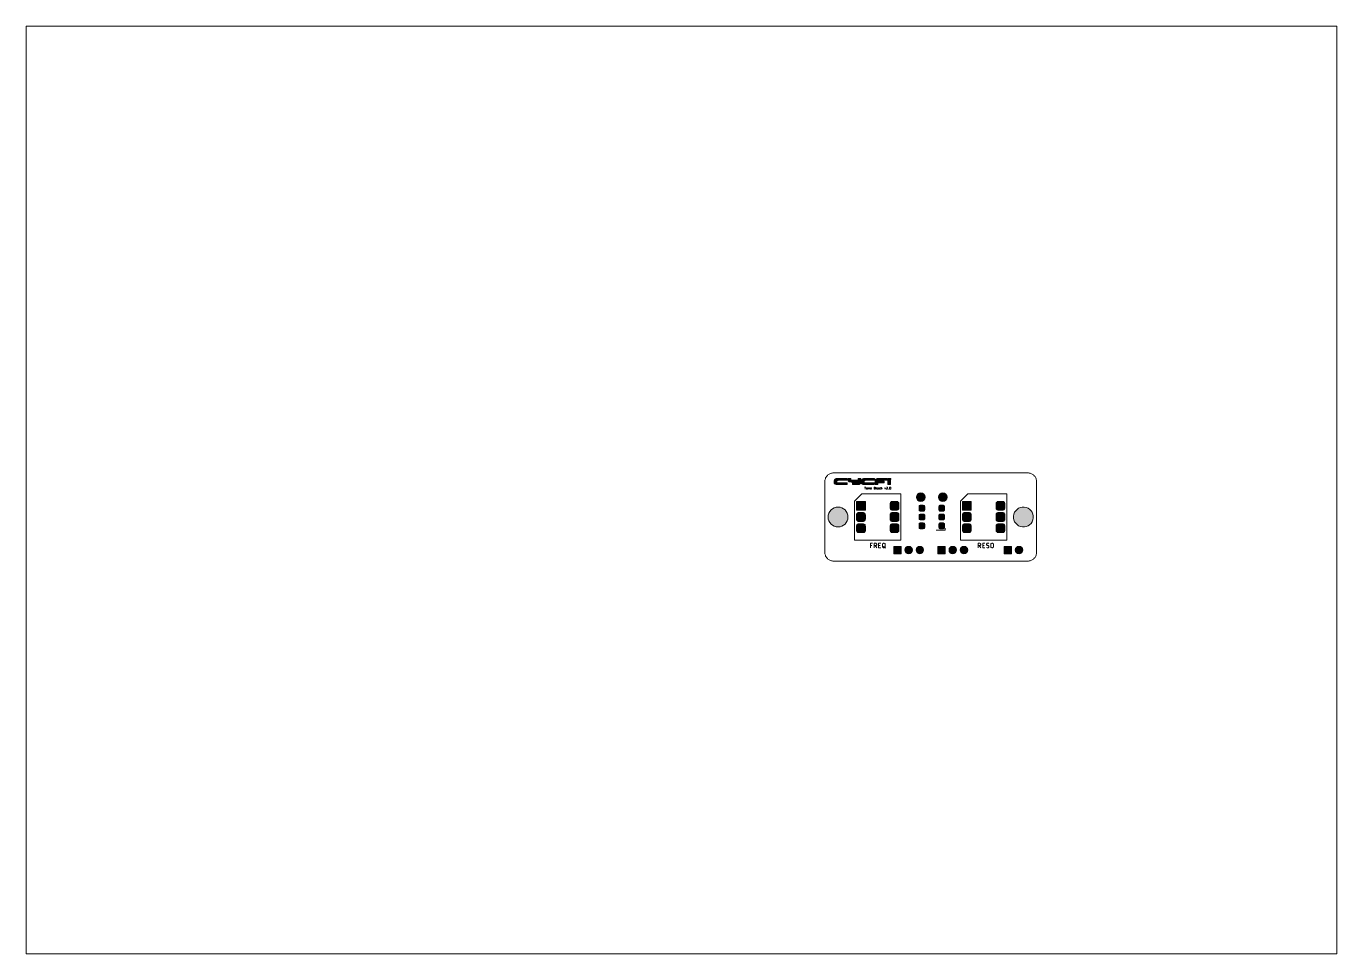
# Model space of a CAD drawing. Header units: millimetres. Extents: x 20 to 317, y -230 to -20.
import ezdxf

# ---------------------------------------------------------------- set-up
doc = ezdxf.new("R2010")
doc.units = ezdxf.units.MM
doc.header["$MEASUREMENT"] = 0
doc.layers.add('Layer 1', color=7, linetype='Continuous', lineweight=0)

# ---------------------------------------------------------------- blocks, each defined once
blk = doc.blocks.new('Block_1')
at = {"layer": 'Layer 1', "color": 18, "lineweight": 5, "true_color": 0x000000}
for p, q in [((203, -121.25), (247, -121.25)), ((201, -123.25), (201, -139.25)), ((249, -123.25), (249, -139.25)), ((247, -141.25), (203, -141.25))]:
    blk.add_line(p, q, dxfattribs=at)
at = {"layer": 'Layer 1'}
blk.add_lwpolyline([(20, -20), (317.04, -20), (317.04, -230.26), (20, -230.26)], close=True, dxfattribs=at)
at = {"layer": 'Layer 1', "color": 18, "lineweight": 5, "true_color": 0x000000}
for points in [[(203, -121.25), (202.83, -121.26), (202.65, -121.28), (202.48, -121.32), (202.32, -121.37), (202.15, -121.44), (202, -121.52), (201.85, -121.61), (201.71, -121.72), (201.59, -121.83), (201.47, -121.96), (201.36, -122.1), (201.27, -122.25), (201.19, -122.4), (201.12, -122.56), (201.07, -122.73), (201.03, -122.9), (201.01, -123.07), (201, -123.25)], [(249, -123.25), (248.99, -123.07), (248.97, -122.9), (248.93, -122.73), (248.88, -122.56), (248.81, -122.4), (248.73, -122.25), (248.64, -122.1), (248.53, -121.96), (248.41, -121.83), (248.29, -121.72), (248.15, -121.61), (248, -121.52), (247.85, -121.44), (247.68, -121.37), (247.52, -121.32), (247.35, -121.28), (247.17, -121.26), (247, -121.25)], [(201, -139.25), (201.01, -139.42), (201.03, -139.6), (201.07, -139.77), (201.12, -139.93), (201.19, -140.09), (201.27, -140.25), (201.36, -140.4), (201.47, -140.53), (201.59, -140.66), (201.71, -140.78), (201.85, -140.89), (202, -140.98), (202.15, -141.06), (202.32, -141.13), (202.48, -141.18), (202.65, -141.22), (202.83, -141.24), (203, -141.25)], [(247, -141.25), (247.17, -141.24), (247.35, -141.22), (247.52, -141.18), (247.68, -141.13), (247.85, -141.06), (248, -140.98), (248.15, -140.89), (248.29, -140.78), (248.41, -140.66), (248.53, -140.53), (248.64, -140.4), (248.73, -140.25), (248.81, -140.09), (248.88, -139.93), (248.93, -139.77), (248.97, -139.6), (248.99, -139.42), (249, -139.25)]]:
    blk.add_lwpolyline(points, dxfattribs=at)
blk = doc.blocks.new('Block_0')
at = {"layer": 'Layer 1'}
blk.add_blockref('Block_1', (0, 0), dxfattribs=at)
blk = doc.blocks.new('Block_3')
at = {"layer": 'Layer 1', "true_color": 0x000000, "transparency": 33554687}
h = blk.add_hatch(color=18, dxfattribs=at)
h.dxf.hatch_style = 2
h.paths.add_polyline_path([(208.19, -129.71), (208.19, -127.71), (210.19, -127.71), (210.19, -129.71)])
h = blk.add_hatch(color=18, dxfattribs=at)
h.dxf.hatch_style = 2
h.paths.add_polyline_path([(215.81, -128.21), (215.82, -128.1), (215.87, -127.97), (215.96, -127.85), (216.07, -127.77), (216.2, -127.72), (216.31, -127.71), (217.31, -127.71), (217.42, -127.72), (217.55, -127.77), (217.66, -127.85), (217.75, -127.97), (217.8, -128.1), (217.81, -128.21), (217.81, -129.21), (217.8, -129.32), (217.75, -129.45), (217.66, -129.56), (217.55, -129.65), (217.42, -129.7), (217.31, -129.71), (216.31, -129.71), (216.2, -129.7), (216.07, -129.65), (215.96, -129.56), (215.87, -129.45), (215.82, -129.32), (215.81, -129.21)])
h = blk.add_hatch(color=18, dxfattribs=at)
h.dxf.hatch_style = 2
edge = h.paths.add_edge_path()
edge.add_spline(control_points=[(221.75, -126.75), (221.75, -126.2), (222.2, -125.75), (222.75, -125.75), (223.3, -125.75), (223.75, -126.2), (223.75, -126.75), (223.75, -127.3), (223.3, -127.75), (222.75, -127.75), (222.2, -127.75), (221.75, -127.3), (221.75, -126.75)], knot_values=[0, 0, 0, 0, 1, 1, 1, 2, 2, 2, 3, 3, 3, 4, 4, 4, 4], degree=3, periodic=0)
h = blk.add_hatch(color=18, dxfattribs=at)
h.dxf.hatch_style = 2
edge = h.paths.add_edge_path()
edge.add_spline(control_points=[(226.75, -126.75), (226.75, -126.2), (227.2, -125.75), (227.75, -125.75), (228.3, -125.75), (228.75, -126.2), (228.75, -126.75), (228.75, -127.3), (228.3, -127.75), (227.75, -127.75), (227.2, -127.75), (226.75, -127.3), (226.75, -126.75)], knot_values=[0, 0, 0, 0, 1, 1, 1, 2, 2, 2, 3, 3, 3, 4, 4, 4, 4], degree=3, periodic=0)
h = blk.add_hatch(color=18, dxfattribs=at)
h.dxf.hatch_style = 2
h.paths.add_polyline_path([(232.19, -129.71), (232.19, -127.71), (234.19, -127.71), (234.19, -129.71)])
h = blk.add_hatch(color=18, dxfattribs=at)
h.dxf.hatch_style = 2
h.paths.add_polyline_path([(239.81, -128.21), (239.82, -128.1), (239.87, -127.97), (239.96, -127.85), (240.07, -127.77), (240.2, -127.72), (240.31, -127.71), (241.31, -127.71), (241.42, -127.72), (241.55, -127.77), (241.66, -127.85), (241.75, -127.97), (241.8, -128.1), (241.81, -128.21), (241.81, -129.21), (241.8, -129.32), (241.75, -129.45), (241.66, -129.56), (241.55, -129.65), (241.42, -129.7), (241.31, -129.71), (240.31, -129.71), (240.2, -129.7), (240.07, -129.65), (239.96, -129.56), (239.87, -129.45), (239.82, -129.32), (239.81, -129.21)])
h = blk.add_hatch(color=18, dxfattribs=at)
h.dxf.hatch_style = 2
edge = h.paths.add_edge_path()
edge.add_spline(control_points=[(201.75, -131.25), (201.75, -130.01), (202.76, -129), (204, -129), (205.24, -129), (206.25, -130.01), (206.25, -131.25), (206.25, -132.49), (205.24, -133.5), (204, -133.5), (202.76, -133.5), (201.75, -132.49), (201.75, -131.25)], knot_values=[0, 0, 0, 0, 1, 1, 1, 2, 2, 2, 3, 3, 3, 4, 4, 4, 4], degree=3, periodic=0)
h = blk.add_hatch(color=18, dxfattribs=at)
h.dxf.hatch_style = 2
h.paths.add_polyline_path([(208.19, -130.75), (208.2, -130.64), (208.25, -130.51), (208.34, -130.39), (208.45, -130.31), (208.58, -130.26), (208.69, -130.25), (209.69, -130.25), (209.8, -130.26), (209.93, -130.31), (210.04, -130.39), (210.13, -130.51), (210.18, -130.64), (210.19, -130.75), (210.19, -131.75), (210.18, -131.86), (210.13, -131.99), (210.04, -132.1), (209.93, -132.19), (209.8, -132.24), (209.69, -132.25), (208.69, -132.25), (208.58, -132.24), (208.45, -132.19), (208.34, -132.1), (208.25, -131.99), (208.2, -131.86), (208.19, -131.75)])
h = blk.add_hatch(color=18, dxfattribs=at)
h.dxf.hatch_style = 2
h.paths.add_polyline_path([(215.81, -130.75), (215.82, -130.64), (215.87, -130.51), (215.96, -130.39), (216.07, -130.31), (216.2, -130.26), (216.31, -130.25), (217.31, -130.25), (217.42, -130.26), (217.55, -130.31), (217.66, -130.39), (217.75, -130.51), (217.8, -130.64), (217.81, -130.75), (217.81, -131.75), (217.8, -131.86), (217.75, -131.99), (217.66, -132.1), (217.55, -132.19), (217.42, -132.24), (217.31, -132.25), (216.31, -132.25), (216.2, -132.24), (216.07, -132.19), (215.96, -132.1), (215.87, -131.99), (215.82, -131.86), (215.81, -131.75)])
h = blk.add_hatch(color=18, dxfattribs=at)
h.dxf.hatch_style = 2
h.paths.add_polyline_path([(222.35, -128.92), (222.36, -128.84), (222.41, -128.74), (222.49, -128.66), (222.59, -128.61), (222.67, -128.6), (223.32, -128.6), (223.41, -128.61), (223.51, -128.66), (223.59, -128.74), (223.64, -128.84), (223.65, -128.92), (223.65, -129.57), (223.64, -129.66), (223.59, -129.76), (223.51, -129.84), (223.41, -129.89), (223.32, -129.9), (222.67, -129.9), (222.59, -129.89), (222.49, -129.84), (222.41, -129.76), (222.36, -129.66), (222.35, -129.57)])
h = blk.add_hatch(color=18, dxfattribs=at)
h.dxf.hatch_style = 2
h.paths.add_polyline_path([(222.35, -130.92), (222.36, -130.84), (222.41, -130.74), (222.49, -130.66), (222.59, -130.61), (222.67, -130.6), (223.32, -130.6), (223.41, -130.61), (223.51, -130.66), (223.59, -130.74), (223.64, -130.84), (223.65, -130.92), (223.65, -131.57), (223.64, -131.66), (223.59, -131.76), (223.51, -131.84), (223.41, -131.89), (223.32, -131.9), (222.67, -131.9), (222.59, -131.89), (222.49, -131.84), (222.41, -131.76), (222.36, -131.66), (222.35, -131.57)])
h = blk.add_hatch(color=18, dxfattribs=at)
h.dxf.hatch_style = 2
h.paths.add_polyline_path([(226.85, -128.92), (226.86, -128.84), (226.91, -128.74), (226.99, -128.66), (227.09, -128.61), (227.18, -128.6), (227.83, -128.6), (227.91, -128.61), (228.01, -128.66), (228.09, -128.74), (228.14, -128.84), (228.15, -128.92), (228.15, -129.57), (228.14, -129.66), (228.09, -129.76), (228.01, -129.84), (227.91, -129.89), (227.83, -129.9), (227.18, -129.9), (227.09, -129.89), (226.99, -129.84), (226.91, -129.76), (226.86, -129.66), (226.85, -129.57)])
h = blk.add_hatch(color=18, dxfattribs=at)
h.dxf.hatch_style = 2
h.paths.add_polyline_path([(226.85, -130.92), (226.86, -130.84), (226.91, -130.74), (226.99, -130.66), (227.09, -130.61), (227.18, -130.6), (227.83, -130.6), (227.91, -130.61), (228.01, -130.66), (228.09, -130.74), (228.14, -130.84), (228.15, -130.92), (228.15, -131.57), (228.14, -131.66), (228.09, -131.76), (228.01, -131.84), (227.91, -131.89), (227.83, -131.9), (227.18, -131.9), (227.09, -131.89), (226.99, -131.84), (226.91, -131.76), (226.86, -131.66), (226.85, -131.57)])
h = blk.add_hatch(color=18, dxfattribs=at)
h.dxf.hatch_style = 2
h.paths.add_polyline_path([(232.19, -130.75), (232.2, -130.64), (232.25, -130.51), (232.34, -130.39), (232.45, -130.31), (232.58, -130.26), (232.69, -130.25), (233.69, -130.25), (233.8, -130.26), (233.93, -130.31), (234.04, -130.39), (234.13, -130.51), (234.18, -130.64), (234.19, -130.75), (234.19, -131.75), (234.18, -131.86), (234.13, -131.99), (234.04, -132.1), (233.93, -132.19), (233.8, -132.24), (233.69, -132.25), (232.69, -132.25), (232.58, -132.24), (232.45, -132.19), (232.34, -132.1), (232.25, -131.99), (232.2, -131.86), (232.19, -131.75)])
h = blk.add_hatch(color=18, dxfattribs=at)
h.dxf.hatch_style = 2
h.paths.add_polyline_path([(239.81, -130.75), (239.82, -130.64), (239.87, -130.51), (239.96, -130.39), (240.07, -130.31), (240.2, -130.26), (240.31, -130.25), (241.31, -130.25), (241.42, -130.26), (241.55, -130.31), (241.66, -130.39), (241.75, -130.51), (241.8, -130.64), (241.81, -130.75), (241.81, -131.75), (241.8, -131.86), (241.75, -131.99), (241.66, -132.1), (241.55, -132.19), (241.42, -132.24), (241.31, -132.25), (240.31, -132.25), (240.2, -132.24), (240.07, -132.19), (239.96, -132.1), (239.87, -131.99), (239.82, -131.86), (239.81, -131.75)])
h = blk.add_hatch(color=18, dxfattribs=at)
h.dxf.hatch_style = 2
edge = h.paths.add_edge_path()
edge.add_ellipse((246, -131.25), major_axis=(-2.24, 0.22), ratio=0.999994, start_angle=0, end_angle=360)
h = blk.add_hatch(color=18, dxfattribs=at)
h.dxf.hatch_style = 2
h.paths.add_polyline_path([(208.19, -133.29), (208.2, -133.18), (208.25, -133.05), (208.34, -132.93), (208.45, -132.85), (208.58, -132.8), (208.69, -132.79), (209.69, -132.79), (209.8, -132.8), (209.93, -132.85), (210.04, -132.93), (210.13, -133.05), (210.18, -133.18), (210.19, -133.29), (210.19, -134.29), (210.18, -134.4), (210.13, -134.53), (210.04, -134.64), (209.93, -134.73), (209.8, -134.78), (209.69, -134.79), (208.69, -134.79), (208.58, -134.78), (208.45, -134.73), (208.34, -134.64), (208.25, -134.53), (208.2, -134.4), (208.19, -134.29)])
h = blk.add_hatch(color=18, dxfattribs=at)
h.dxf.hatch_style = 2
h.paths.add_polyline_path([(215.81, -133.29), (215.82, -133.18), (215.87, -133.05), (215.96, -132.93), (216.07, -132.85), (216.2, -132.8), (216.31, -132.79), (217.31, -132.79), (217.42, -132.8), (217.55, -132.85), (217.66, -132.93), (217.75, -133.05), (217.8, -133.18), (217.81, -133.29), (217.81, -134.29), (217.8, -134.4), (217.75, -134.53), (217.66, -134.64), (217.55, -134.73), (217.42, -134.78), (217.31, -134.79), (216.31, -134.79), (216.2, -134.78), (216.07, -134.73), (215.96, -134.64), (215.87, -134.53), (215.82, -134.4), (215.81, -134.29)])
h = blk.add_hatch(color=18, dxfattribs=at)
h.dxf.hatch_style = 2
h.paths.add_polyline_path([(222.35, -132.92), (222.36, -132.84), (222.41, -132.74), (222.49, -132.66), (222.59, -132.61), (222.67, -132.6), (223.32, -132.6), (223.41, -132.61), (223.51, -132.66), (223.59, -132.74), (223.64, -132.84), (223.65, -132.92), (223.65, -133.57), (223.64, -133.66), (223.59, -133.76), (223.51, -133.84), (223.41, -133.89), (223.32, -133.9), (222.67, -133.9), (222.59, -133.89), (222.49, -133.84), (222.41, -133.76), (222.36, -133.66), (222.35, -133.57)])
h = blk.add_hatch(color=18, dxfattribs=at)
h.dxf.hatch_style = 2
h.paths.add_polyline_path([(226.85, -132.92), (226.86, -132.84), (226.91, -132.74), (226.99, -132.66), (227.09, -132.61), (227.18, -132.6), (227.83, -132.6), (227.91, -132.61), (228.01, -132.66), (228.09, -132.74), (228.14, -132.84), (228.15, -132.92), (228.15, -133.57), (228.14, -133.66), (228.09, -133.76), (228.01, -133.84), (227.91, -133.89), (227.83, -133.9), (227.18, -133.9), (227.09, -133.89), (226.99, -133.84), (226.91, -133.76), (226.86, -133.66), (226.85, -133.57)])
h = blk.add_hatch(color=18, dxfattribs=at)
h.dxf.hatch_style = 2
h.paths.add_polyline_path([(232.19, -133.29), (232.2, -133.18), (232.25, -133.05), (232.34, -132.93), (232.45, -132.85), (232.58, -132.8), (232.69, -132.79), (233.69, -132.79), (233.8, -132.8), (233.93, -132.85), (234.04, -132.93), (234.13, -133.05), (234.18, -133.18), (234.19, -133.29), (234.19, -134.29), (234.18, -134.4), (234.13, -134.53), (234.04, -134.64), (233.93, -134.73), (233.8, -134.78), (233.69, -134.79), (232.69, -134.79), (232.58, -134.78), (232.45, -134.73), (232.34, -134.64), (232.25, -134.53), (232.2, -134.4), (232.19, -134.29)])
h = blk.add_hatch(color=18, dxfattribs=at)
h.dxf.hatch_style = 2
h.paths.add_polyline_path([(239.81, -133.29), (239.82, -133.18), (239.87, -133.05), (239.96, -132.93), (240.07, -132.85), (240.2, -132.8), (240.31, -132.79), (241.31, -132.79), (241.42, -132.8), (241.55, -132.85), (241.66, -132.93), (241.75, -133.05), (241.8, -133.18), (241.81, -133.29), (241.81, -134.29), (241.8, -134.4), (241.75, -134.53), (241.66, -134.64), (241.55, -134.73), (241.42, -134.78), (241.31, -134.79), (240.31, -134.79), (240.2, -134.78), (240.07, -134.73), (239.96, -134.64), (239.87, -134.53), (239.82, -134.4), (239.81, -134.29)])
h = blk.add_hatch(color=18, dxfattribs=at)
h.dxf.hatch_style = 2
h.paths.add_polyline_path([(216.61, -137.9), (218.31, -137.9), (218.31, -139.6), (216.61, -139.6)])
h = blk.add_hatch(color=18, dxfattribs=at)
h.dxf.hatch_style = 2
edge = h.paths.add_edge_path()
edge.add_spline(control_points=[(219.15, -138.75), (219.15, -138.28), (219.53, -137.9), (220, -137.9), (220.47, -137.9), (220.85, -138.28), (220.85, -138.75), (220.85, -139.22), (220.47, -139.6), (220, -139.6), (219.53, -139.6), (219.15, -139.22), (219.15, -138.75)], knot_values=[0, 0, 0, 0, 1, 1, 1, 2, 2, 2, 3, 3, 3, 4, 4, 4, 4], degree=3, periodic=0)
h = blk.add_hatch(color=18, dxfattribs=at)
h.dxf.hatch_style = 2
edge = h.paths.add_edge_path()
edge.add_spline(control_points=[(221.69, -138.75), (221.69, -138.28), (222.07, -137.9), (222.54, -137.9), (223.01, -137.9), (223.39, -138.28), (223.39, -138.75), (223.39, -139.22), (223.01, -139.6), (222.54, -139.6), (222.07, -139.6), (221.69, -139.22), (221.69, -138.75)], knot_values=[0, 0, 0, 0, 1, 1, 1, 2, 2, 2, 3, 3, 3, 4, 4, 4, 4], degree=3, periodic=0)
h = blk.add_hatch(color=18, dxfattribs=at)
h.dxf.hatch_style = 2
h.paths.add_polyline_path([(226.61, -137.9), (228.31, -137.9), (228.31, -139.6), (226.61, -139.6)])
h = blk.add_hatch(color=18, dxfattribs=at)
h.dxf.hatch_style = 2
edge = h.paths.add_edge_path()
edge.add_spline(control_points=[(229.15, -138.75), (229.15, -138.28), (229.53, -137.9), (230, -137.9), (230.47, -137.9), (230.85, -138.28), (230.85, -138.75), (230.85, -139.22), (230.47, -139.6), (230, -139.6), (229.53, -139.6), (229.15, -139.22), (229.15, -138.75)], knot_values=[0, 0, 0, 0, 1, 1, 1, 2, 2, 2, 3, 3, 3, 4, 4, 4, 4], degree=3, periodic=0)
h = blk.add_hatch(color=18, dxfattribs=at)
h.dxf.hatch_style = 2
edge = h.paths.add_edge_path()
edge.add_spline(control_points=[(231.69, -138.75), (231.69, -138.28), (232.07, -137.9), (232.54, -137.9), (233.01, -137.9), (233.39, -138.28), (233.39, -138.75), (233.39, -139.22), (233.01, -139.6), (232.54, -139.6), (232.07, -139.6), (231.69, -139.22), (231.69, -138.75)], knot_values=[0, 0, 0, 0, 1, 1, 1, 2, 2, 2, 3, 3, 3, 4, 4, 4, 4], degree=3, periodic=0)
h = blk.add_hatch(color=18, dxfattribs=at)
h.dxf.hatch_style = 2
h.paths.add_polyline_path([(241.63, -137.9), (243.33, -137.9), (243.33, -139.6), (241.63, -139.6)])
h = blk.add_hatch(color=18, dxfattribs=at)
h.dxf.hatch_style = 2
edge = h.paths.add_edge_path()
edge.add_spline(control_points=[(244.17, -138.75), (244.17, -138.28), (244.55, -137.9), (245.02, -137.9), (245.49, -137.9), (245.87, -138.28), (245.87, -138.75), (245.87, -139.22), (245.49, -139.6), (245.02, -139.6), (244.55, -139.6), (244.17, -139.22), (244.17, -138.75)], knot_values=[0, 0, 0, 0, 1, 1, 1, 2, 2, 2, 3, 3, 3, 4, 4, 4, 4], degree=3, periodic=0)
at = {"layer": 'Layer 1'}
for points in [[(20, -20), (317.04, -20), (317.04, -230.26), (20, -230.26)], [(208.19, -129.71), (208.19, -127.71), (210.19, -127.71), (210.19, -129.71)], [(215.81, -128.21), (215.82, -128.1), (215.87, -127.97), (215.96, -127.85), (216.07, -127.77), (216.2, -127.72), (216.31, -127.71), (217.31, -127.71), (217.42, -127.72), (217.55, -127.77), (217.66, -127.85), (217.75, -127.97), (217.8, -128.1), (217.81, -128.21), (217.81, -129.21), (217.8, -129.32), (217.75, -129.45), (217.66, -129.56), (217.55, -129.65), (217.42, -129.7), (217.31, -129.71), (216.31, -129.71), (216.2, -129.7), (216.07, -129.65), (215.96, -129.56), (215.87, -129.45), (215.82, -129.32), (215.81, -129.21)], [(232.19, -129.71), (232.19, -127.71), (234.19, -127.71), (234.19, -129.71)], [(239.81, -128.21), (239.82, -128.1), (239.87, -127.97), (239.96, -127.85), (240.07, -127.77), (240.2, -127.72), (240.31, -127.71), (241.31, -127.71), (241.42, -127.72), (241.55, -127.77), (241.66, -127.85), (241.75, -127.97), (241.8, -128.1), (241.81, -128.21), (241.81, -129.21), (241.8, -129.32), (241.75, -129.45), (241.66, -129.56), (241.55, -129.65), (241.42, -129.7), (241.31, -129.71), (240.31, -129.71), (240.2, -129.7), (240.07, -129.65), (239.96, -129.56), (239.87, -129.45), (239.82, -129.32), (239.81, -129.21)], [(208.19, -130.75), (208.2, -130.64), (208.25, -130.51), (208.34, -130.39), (208.45, -130.31), (208.58, -130.26), (208.69, -130.25), (209.69, -130.25), (209.8, -130.26), (209.93, -130.31), (210.04, -130.39), (210.13, -130.51), (210.18, -130.64), (210.19, -130.75), (210.19, -131.75), (210.18, -131.86), (210.13, -131.99), (210.04, -132.1), (209.93, -132.19), (209.8, -132.24), (209.69, -132.25), (208.69, -132.25), (208.58, -132.24), (208.45, -132.19), (208.34, -132.1), (208.25, -131.99), (208.2, -131.86), (208.19, -131.75)], [(215.81, -130.75), (215.82, -130.64), (215.87, -130.51), (215.96, -130.39), (216.07, -130.31), (216.2, -130.26), (216.31, -130.25), (217.31, -130.25), (217.42, -130.26), (217.55, -130.31), (217.66, -130.39), (217.75, -130.51), (217.8, -130.64), (217.81, -130.75), (217.81, -131.75), (217.8, -131.86), (217.75, -131.99), (217.66, -132.1), (217.55, -132.19), (217.42, -132.24), (217.31, -132.25), (216.31, -132.25), (216.2, -132.24), (216.07, -132.19), (215.96, -132.1), (215.87, -131.99), (215.82, -131.86), (215.81, -131.75)], [(222.35, -128.92), (222.36, -128.84), (222.41, -128.74), (222.49, -128.66), (222.59, -128.61), (222.67, -128.6), (223.32, -128.6), (223.41, -128.61), (223.51, -128.66), (223.59, -128.74), (223.64, -128.84), (223.65, -128.92), (223.65, -129.57), (223.64, -129.66), (223.59, -129.76), (223.51, -129.84), (223.41, -129.89), (223.32, -129.9), (222.67, -129.9), (222.59, -129.89), (222.49, -129.84), (222.41, -129.76), (222.36, -129.66), (222.35, -129.57)], [(222.35, -130.92), (222.36, -130.84), (222.41, -130.74), (222.49, -130.66), (222.59, -130.61), (222.67, -130.6), (223.32, -130.6), (223.41, -130.61), (223.51, -130.66), (223.59, -130.74), (223.64, -130.84), (223.65, -130.92), (223.65, -131.57), (223.64, -131.66), (223.59, -131.76), (223.51, -131.84), (223.41, -131.89), (223.32, -131.9), (222.67, -131.9), (222.59, -131.89), (222.49, -131.84), (222.41, -131.76), (222.36, -131.66), (222.35, -131.57)], [(226.85, -128.92), (226.86, -128.84), (226.91, -128.74), (226.99, -128.66), (227.09, -128.61), (227.18, -128.6), (227.83, -128.6), (227.91, -128.61), (228.01, -128.66), (228.09, -128.74), (228.14, -128.84), (228.15, -128.92), (228.15, -129.57), (228.14, -129.66), (228.09, -129.76), (228.01, -129.84), (227.91, -129.89), (227.83, -129.9), (227.18, -129.9), (227.09, -129.89), (226.99, -129.84), (226.91, -129.76), (226.86, -129.66), (226.85, -129.57)], [(226.85, -130.92), (226.86, -130.84), (226.91, -130.74), (226.99, -130.66), (227.09, -130.61), (227.18, -130.6), (227.83, -130.6), (227.91, -130.61), (228.01, -130.66), (228.09, -130.74), (228.14, -130.84), (228.15, -130.92), (228.15, -131.57), (228.14, -131.66), (228.09, -131.76), (228.01, -131.84), (227.91, -131.89), (227.83, -131.9), (227.18, -131.9), (227.09, -131.89), (226.99, -131.84), (226.91, -131.76), (226.86, -131.66), (226.85, -131.57)], [(232.19, -130.75), (232.2, -130.64), (232.25, -130.51), (232.34, -130.39), (232.45, -130.31), (232.58, -130.26), (232.69, -130.25), (233.69, -130.25), (233.8, -130.26), (233.93, -130.31), (234.04, -130.39), (234.13, -130.51), (234.18, -130.64), (234.19, -130.75), (234.19, -131.75), (234.18, -131.86), (234.13, -131.99), (234.04, -132.1), (233.93, -132.19), (233.8, -132.24), (233.69, -132.25), (232.69, -132.25), (232.58, -132.24), (232.45, -132.19), (232.34, -132.1), (232.25, -131.99), (232.2, -131.86), (232.19, -131.75)], [(239.81, -130.75), (239.82, -130.64), (239.87, -130.51), (239.96, -130.39), (240.07, -130.31), (240.2, -130.26), (240.31, -130.25), (241.31, -130.25), (241.42, -130.26), (241.55, -130.31), (241.66, -130.39), (241.75, -130.51), (241.8, -130.64), (241.81, -130.75), (241.81, -131.75), (241.8, -131.86), (241.75, -131.99), (241.66, -132.1), (241.55, -132.19), (241.42, -132.24), (241.31, -132.25), (240.31, -132.25), (240.2, -132.24), (240.07, -132.19), (239.96, -132.1), (239.87, -131.99), (239.82, -131.86), (239.81, -131.75)], [(208.19, -133.29), (208.2, -133.18), (208.25, -133.05), (208.34, -132.93), (208.45, -132.85), (208.58, -132.8), (208.69, -132.79), (209.69, -132.79), (209.8, -132.8), (209.93, -132.85), (210.04, -132.93), (210.13, -133.05), (210.18, -133.18), (210.19, -133.29), (210.19, -134.29), (210.18, -134.4), (210.13, -134.53), (210.04, -134.64), (209.93, -134.73), (209.8, -134.78), (209.69, -134.79), (208.69, -134.79), (208.58, -134.78), (208.45, -134.73), (208.34, -134.64), (208.25, -134.53), (208.2, -134.4), (208.19, -134.29)], [(215.81, -133.29), (215.82, -133.18), (215.87, -133.05), (215.96, -132.93), (216.07, -132.85), (216.2, -132.8), (216.31, -132.79), (217.31, -132.79), (217.42, -132.8), (217.55, -132.85), (217.66, -132.93), (217.75, -133.05), (217.8, -133.18), (217.81, -133.29), (217.81, -134.29), (217.8, -134.4), (217.75, -134.53), (217.66, -134.64), (217.55, -134.73), (217.42, -134.78), (217.31, -134.79), (216.31, -134.79), (216.2, -134.78), (216.07, -134.73), (215.96, -134.64), (215.87, -134.53), (215.82, -134.4), (215.81, -134.29)], [(222.35, -132.92), (222.36, -132.84), (222.41, -132.74), (222.49, -132.66), (222.59, -132.61), (222.67, -132.6), (223.32, -132.6), (223.41, -132.61), (223.51, -132.66), (223.59, -132.74), (223.64, -132.84), (223.65, -132.92), (223.65, -133.57), (223.64, -133.66), (223.59, -133.76), (223.51, -133.84), (223.41, -133.89), (223.32, -133.9), (222.67, -133.9), (222.59, -133.89), (222.49, -133.84), (222.41, -133.76), (222.36, -133.66), (222.35, -133.57)], [(226.85, -132.92), (226.86, -132.84), (226.91, -132.74), (226.99, -132.66), (227.09, -132.61), (227.18, -132.6), (227.83, -132.6), (227.91, -132.61), (228.01, -132.66), (228.09, -132.74), (228.14, -132.84), (228.15, -132.92), (228.15, -133.57), (228.14, -133.66), (228.09, -133.76), (228.01, -133.84), (227.91, -133.89), (227.83, -133.9), (227.18, -133.9), (227.09, -133.89), (226.99, -133.84), (226.91, -133.76), (226.86, -133.66), (226.85, -133.57)], [(232.19, -133.29), (232.2, -133.18), (232.25, -133.05), (232.34, -132.93), (232.45, -132.85), (232.58, -132.8), (232.69, -132.79), (233.69, -132.79), (233.8, -132.8), (233.93, -132.85), (234.04, -132.93), (234.13, -133.05), (234.18, -133.18), (234.19, -133.29), (234.19, -134.29), (234.18, -134.4), (234.13, -134.53), (234.04, -134.64), (233.93, -134.73), (233.8, -134.78), (233.69, -134.79), (232.69, -134.79), (232.58, -134.78), (232.45, -134.73), (232.34, -134.64), (232.25, -134.53), (232.2, -134.4), (232.19, -134.29)], [(239.81, -133.29), (239.82, -133.18), (239.87, -133.05), (239.96, -132.93), (240.07, -132.85), (240.2, -132.8), (240.31, -132.79), (241.31, -132.79), (241.42, -132.8), (241.55, -132.85), (241.66, -132.93), (241.75, -133.05), (241.8, -133.18), (241.81, -133.29), (241.81, -134.29), (241.8, -134.4), (241.75, -134.53), (241.66, -134.64), (241.55, -134.73), (241.42, -134.78), (241.31, -134.79), (240.31, -134.79), (240.2, -134.78), (240.07, -134.73), (239.96, -134.64), (239.87, -134.53), (239.82, -134.4), (239.81, -134.29)], [(216.61, -137.9), (218.31, -137.9), (218.31, -139.6), (216.61, -139.6)], [(226.61, -137.9), (228.31, -137.9), (228.31, -139.6), (226.61, -139.6)], [(241.63, -137.9), (243.33, -137.9), (243.33, -139.6), (241.63, -139.6)]]:
    blk.add_lwpolyline(points, close=True, dxfattribs=at)
at = {"layer": 'Layer 1', "color": 18, "lineweight": 0, "true_color": 0x000000}
for points in [[(208.19, -129.71), (208.19, -127.71), (210.19, -127.71), (210.19, -129.71)], [(215.81, -128.21), (215.82, -128.1), (215.87, -127.97), (215.96, -127.85), (216.07, -127.77), (216.2, -127.72), (216.31, -127.71), (217.31, -127.71), (217.42, -127.72), (217.55, -127.77), (217.66, -127.85), (217.75, -127.97), (217.8, -128.1), (217.81, -128.21), (217.81, -129.21), (217.8, -129.32), (217.75, -129.45), (217.66, -129.56), (217.55, -129.65), (217.42, -129.7), (217.31, -129.71), (216.31, -129.71), (216.2, -129.7), (216.07, -129.65), (215.96, -129.56), (215.87, -129.45), (215.82, -129.32), (215.81, -129.21)], [(232.19, -129.71), (232.19, -127.71), (234.19, -127.71), (234.19, -129.71)], [(239.81, -128.21), (239.82, -128.1), (239.87, -127.97), (239.96, -127.85), (240.07, -127.77), (240.2, -127.72), (240.31, -127.71), (241.31, -127.71), (241.42, -127.72), (241.55, -127.77), (241.66, -127.85), (241.75, -127.97), (241.8, -128.1), (241.81, -128.21), (241.81, -129.21), (241.8, -129.32), (241.75, -129.45), (241.66, -129.56), (241.55, -129.65), (241.42, -129.7), (241.31, -129.71), (240.31, -129.71), (240.2, -129.7), (240.07, -129.65), (239.96, -129.56), (239.87, -129.45), (239.82, -129.32), (239.81, -129.21)], [(208.19, -130.75), (208.2, -130.64), (208.25, -130.51), (208.34, -130.39), (208.45, -130.31), (208.58, -130.26), (208.69, -130.25), (209.69, -130.25), (209.8, -130.26), (209.93, -130.31), (210.04, -130.39), (210.13, -130.51), (210.18, -130.64), (210.19, -130.75), (210.19, -131.75), (210.18, -131.86), (210.13, -131.99), (210.04, -132.1), (209.93, -132.19), (209.8, -132.24), (209.69, -132.25), (208.69, -132.25), (208.58, -132.24), (208.45, -132.19), (208.34, -132.1), (208.25, -131.99), (208.2, -131.86), (208.19, -131.75)], [(215.81, -130.75), (215.82, -130.64), (215.87, -130.51), (215.96, -130.39), (216.07, -130.31), (216.2, -130.26), (216.31, -130.25), (217.31, -130.25), (217.42, -130.26), (217.55, -130.31), (217.66, -130.39), (217.75, -130.51), (217.8, -130.64), (217.81, -130.75), (217.81, -131.75), (217.8, -131.86), (217.75, -131.99), (217.66, -132.1), (217.55, -132.19), (217.42, -132.24), (217.31, -132.25), (216.31, -132.25), (216.2, -132.24), (216.07, -132.19), (215.96, -132.1), (215.87, -131.99), (215.82, -131.86), (215.81, -131.75)], [(222.35, -128.92), (222.36, -128.84), (222.41, -128.74), (222.49, -128.66), (222.59, -128.61), (222.67, -128.6), (223.32, -128.6), (223.41, -128.61), (223.51, -128.66), (223.59, -128.74), (223.64, -128.84), (223.65, -128.92), (223.65, -129.57), (223.64, -129.66), (223.59, -129.76), (223.51, -129.84), (223.41, -129.89), (223.32, -129.9), (222.67, -129.9), (222.59, -129.89), (222.49, -129.84), (222.41, -129.76), (222.36, -129.66), (222.35, -129.57)], [(222.35, -130.92), (222.36, -130.84), (222.41, -130.74), (222.49, -130.66), (222.59, -130.61), (222.67, -130.6), (223.32, -130.6), (223.41, -130.61), (223.51, -130.66), (223.59, -130.74), (223.64, -130.84), (223.65, -130.92), (223.65, -131.57), (223.64, -131.66), (223.59, -131.76), (223.51, -131.84), (223.41, -131.89), (223.32, -131.9), (222.67, -131.9), (222.59, -131.89), (222.49, -131.84), (222.41, -131.76), (222.36, -131.66), (222.35, -131.57)], [(226.85, -128.92), (226.86, -128.84), (226.91, -128.74), (226.99, -128.66), (227.09, -128.61), (227.18, -128.6), (227.83, -128.6), (227.91, -128.61), (228.01, -128.66), (228.09, -128.74), (228.14, -128.84), (228.15, -128.92), (228.15, -129.57), (228.14, -129.66), (228.09, -129.76), (228.01, -129.84), (227.91, -129.89), (227.83, -129.9), (227.18, -129.9), (227.09, -129.89), (226.99, -129.84), (226.91, -129.76), (226.86, -129.66), (226.85, -129.57)], [(226.85, -130.92), (226.86, -130.84), (226.91, -130.74), (226.99, -130.66), (227.09, -130.61), (227.18, -130.6), (227.83, -130.6), (227.91, -130.61), (228.01, -130.66), (228.09, -130.74), (228.14, -130.84), (228.15, -130.92), (228.15, -131.57), (228.14, -131.66), (228.09, -131.76), (228.01, -131.84), (227.91, -131.89), (227.83, -131.9), (227.18, -131.9), (227.09, -131.89), (226.99, -131.84), (226.91, -131.76), (226.86, -131.66), (226.85, -131.57)], [(232.19, -130.75), (232.2, -130.64), (232.25, -130.51), (232.34, -130.39), (232.45, -130.31), (232.58, -130.26), (232.69, -130.25), (233.69, -130.25), (233.8, -130.26), (233.93, -130.31), (234.04, -130.39), (234.13, -130.51), (234.18, -130.64), (234.19, -130.75), (234.19, -131.75), (234.18, -131.86), (234.13, -131.99), (234.04, -132.1), (233.93, -132.19), (233.8, -132.24), (233.69, -132.25), (232.69, -132.25), (232.58, -132.24), (232.45, -132.19), (232.34, -132.1), (232.25, -131.99), (232.2, -131.86), (232.19, -131.75)], [(239.81, -130.75), (239.82, -130.64), (239.87, -130.51), (239.96, -130.39), (240.07, -130.31), (240.2, -130.26), (240.31, -130.25), (241.31, -130.25), (241.42, -130.26), (241.55, -130.31), (241.66, -130.39), (241.75, -130.51), (241.8, -130.64), (241.81, -130.75), (241.81, -131.75), (241.8, -131.86), (241.75, -131.99), (241.66, -132.1), (241.55, -132.19), (241.42, -132.24), (241.31, -132.25), (240.31, -132.25), (240.2, -132.24), (240.07, -132.19), (239.96, -132.1), (239.87, -131.99), (239.82, -131.86), (239.81, -131.75)], [(208.19, -133.29), (208.2, -133.18), (208.25, -133.05), (208.34, -132.93), (208.45, -132.85), (208.58, -132.8), (208.69, -132.79), (209.69, -132.79), (209.8, -132.8), (209.93, -132.85), (210.04, -132.93), (210.13, -133.05), (210.18, -133.18), (210.19, -133.29), (210.19, -134.29), (210.18, -134.4), (210.13, -134.53), (210.04, -134.64), (209.93, -134.73), (209.8, -134.78), (209.69, -134.79), (208.69, -134.79), (208.58, -134.78), (208.45, -134.73), (208.34, -134.64), (208.25, -134.53), (208.2, -134.4), (208.19, -134.29)], [(215.81, -133.29), (215.82, -133.18), (215.87, -133.05), (215.96, -132.93), (216.07, -132.85), (216.2, -132.8), (216.31, -132.79), (217.31, -132.79), (217.42, -132.8), (217.55, -132.85), (217.66, -132.93), (217.75, -133.05), (217.8, -133.18), (217.81, -133.29), (217.81, -134.29), (217.8, -134.4), (217.75, -134.53), (217.66, -134.64), (217.55, -134.73), (217.42, -134.78), (217.31, -134.79), (216.31, -134.79), (216.2, -134.78), (216.07, -134.73), (215.96, -134.64), (215.87, -134.53), (215.82, -134.4), (215.81, -134.29)], [(222.35, -132.92), (222.36, -132.84), (222.41, -132.74), (222.49, -132.66), (222.59, -132.61), (222.67, -132.6), (223.32, -132.6), (223.41, -132.61), (223.51, -132.66), (223.59, -132.74), (223.64, -132.84), (223.65, -132.92), (223.65, -133.57), (223.64, -133.66), (223.59, -133.76), (223.51, -133.84), (223.41, -133.89), (223.32, -133.9), (222.67, -133.9), (222.59, -133.89), (222.49, -133.84), (222.41, -133.76), (222.36, -133.66), (222.35, -133.57)], [(226.85, -132.92), (226.86, -132.84), (226.91, -132.74), (226.99, -132.66), (227.09, -132.61), (227.18, -132.6), (227.83, -132.6), (227.91, -132.61), (228.01, -132.66), (228.09, -132.74), (228.14, -132.84), (228.15, -132.92), (228.15, -133.57), (228.14, -133.66), (228.09, -133.76), (228.01, -133.84), (227.91, -133.89), (227.83, -133.9), (227.18, -133.9), (227.09, -133.89), (226.99, -133.84), (226.91, -133.76), (226.86, -133.66), (226.85, -133.57)], [(232.19, -133.29), (232.2, -133.18), (232.25, -133.05), (232.34, -132.93), (232.45, -132.85), (232.58, -132.8), (232.69, -132.79), (233.69, -132.79), (233.8, -132.8), (233.93, -132.85), (234.04, -132.93), (234.13, -133.05), (234.18, -133.18), (234.19, -133.29), (234.19, -134.29), (234.18, -134.4), (234.13, -134.53), (234.04, -134.64), (233.93, -134.73), (233.8, -134.78), (233.69, -134.79), (232.69, -134.79), (232.58, -134.78), (232.45, -134.73), (232.34, -134.64), (232.25, -134.53), (232.2, -134.4), (232.19, -134.29)], [(239.81, -133.29), (239.82, -133.18), (239.87, -133.05), (239.96, -132.93), (240.07, -132.85), (240.2, -132.8), (240.31, -132.79), (241.31, -132.79), (241.42, -132.8), (241.55, -132.85), (241.66, -132.93), (241.75, -133.05), (241.8, -133.18), (241.81, -133.29), (241.81, -134.29), (241.8, -134.4), (241.75, -134.53), (241.66, -134.64), (241.55, -134.73), (241.42, -134.78), (241.31, -134.79), (240.31, -134.79), (240.2, -134.78), (240.07, -134.73), (239.96, -134.64), (239.87, -134.53), (239.82, -134.4), (239.81, -134.29)], [(216.61, -137.9), (218.31, -137.9), (218.31, -139.6), (216.61, -139.6)], [(226.61, -137.9), (228.31, -137.9), (228.31, -139.6), (226.61, -139.6)], [(241.63, -137.9), (243.33, -137.9), (243.33, -139.6), (241.63, -139.6)]]:
    blk.add_lwpolyline(points, close=True, dxfattribs=at)
at = {"layer": 'Layer 1'}
blk.add_ellipse((246, -131.25), major_axis=(-2.24, 0.22), ratio=0.999994, dxfattribs=at)
at = {"layer": 'Layer 1', "color": 18, "lineweight": 0, "true_color": 0x000000}
blk.add_ellipse((246, -131.25), major_axis=(-2.24, 0.22), ratio=0.999994, dxfattribs=at)
at = {"layer": 'Layer 1'}
for points in [[(221.75, -126.75), (221.75, -126.2), (222.2, -125.75), (222.75, -125.75), (223.3, -125.75), (223.75, -126.2), (223.75, -126.75), (223.75, -127.3), (223.3, -127.75), (222.75, -127.75), (222.2, -127.75), (221.75, -127.3), (221.75, -126.75)], [(226.75, -126.75), (226.75, -126.2), (227.2, -125.75), (227.75, -125.75), (228.3, -125.75), (228.75, -126.2), (228.75, -126.75), (228.75, -127.3), (228.3, -127.75), (227.75, -127.75), (227.2, -127.75), (226.75, -127.3), (226.75, -126.75)], [(201.75, -131.25), (201.75, -130.01), (202.76, -129), (204, -129), (205.24, -129), (206.25, -130.01), (206.25, -131.25), (206.25, -132.49), (205.24, -133.5), (204, -133.5), (202.76, -133.5), (201.75, -132.49), (201.75, -131.25)], [(219.15, -138.75), (219.15, -138.28), (219.53, -137.9), (220, -137.9), (220.47, -137.9), (220.85, -138.28), (220.85, -138.75), (220.85, -139.22), (220.47, -139.6), (220, -139.6), (219.53, -139.6), (219.15, -139.22), (219.15, -138.75)], [(221.69, -138.75), (221.69, -138.28), (222.07, -137.9), (222.54, -137.9), (223.01, -137.9), (223.39, -138.28), (223.39, -138.75), (223.39, -139.22), (223.01, -139.6), (222.54, -139.6), (222.07, -139.6), (221.69, -139.22), (221.69, -138.75)], [(229.15, -138.75), (229.15, -138.28), (229.53, -137.9), (230, -137.9), (230.47, -137.9), (230.85, -138.28), (230.85, -138.75), (230.85, -139.22), (230.47, -139.6), (230, -139.6), (229.53, -139.6), (229.15, -139.22), (229.15, -138.75)], [(231.69, -138.75), (231.69, -138.28), (232.07, -137.9), (232.54, -137.9), (233.01, -137.9), (233.39, -138.28), (233.39, -138.75), (233.39, -139.22), (233.01, -139.6), (232.54, -139.6), (232.07, -139.6), (231.69, -139.22), (231.69, -138.75)], [(244.17, -138.75), (244.17, -138.28), (244.55, -137.9), (245.02, -137.9), (245.49, -137.9), (245.87, -138.28), (245.87, -138.75), (245.87, -139.22), (245.49, -139.6), (245.02, -139.6), (244.55, -139.6), (244.17, -139.22), (244.17, -138.75)]]:
    blk.add_open_spline(points, degree=3, knots=[0, 0, 0, 0, 1, 1, 1, 2, 2, 2, 3, 3, 3, 4, 4, 4, 4], dxfattribs=at)
at = {"layer": 'Layer 1', "color": 18, "lineweight": 0, "true_color": 0x000000}
for points in [[(221.75, -126.75), (221.75, -126.2), (222.2, -125.75), (222.75, -125.75), (223.3, -125.75), (223.75, -126.2), (223.75, -126.75), (223.75, -127.3), (223.3, -127.75), (222.75, -127.75), (222.2, -127.75), (221.75, -127.3), (221.75, -126.75)], [(226.75, -126.75), (226.75, -126.2), (227.2, -125.75), (227.75, -125.75), (228.3, -125.75), (228.75, -126.2), (228.75, -126.75), (228.75, -127.3), (228.3, -127.75), (227.75, -127.75), (227.2, -127.75), (226.75, -127.3), (226.75, -126.75)], [(201.75, -131.25), (201.75, -130.01), (202.76, -129), (204, -129), (205.24, -129), (206.25, -130.01), (206.25, -131.25), (206.25, -132.49), (205.24, -133.5), (204, -133.5), (202.76, -133.5), (201.75, -132.49), (201.75, -131.25)], [(219.15, -138.75), (219.15, -138.28), (219.53, -137.9), (220, -137.9), (220.47, -137.9), (220.85, -138.28), (220.85, -138.75), (220.85, -139.22), (220.47, -139.6), (220, -139.6), (219.53, -139.6), (219.15, -139.22), (219.15, -138.75)], [(221.69, -138.75), (221.69, -138.28), (222.07, -137.9), (222.54, -137.9), (223.01, -137.9), (223.39, -138.28), (223.39, -138.75), (223.39, -139.22), (223.01, -139.6), (222.54, -139.6), (222.07, -139.6), (221.69, -139.22), (221.69, -138.75)], [(229.15, -138.75), (229.15, -138.28), (229.53, -137.9), (230, -137.9), (230.47, -137.9), (230.85, -138.28), (230.85, -138.75), (230.85, -139.22), (230.47, -139.6), (230, -139.6), (229.53, -139.6), (229.15, -139.22), (229.15, -138.75)], [(231.69, -138.75), (231.69, -138.28), (232.07, -137.9), (232.54, -137.9), (233.01, -137.9), (233.39, -138.28), (233.39, -138.75), (233.39, -139.22), (233.01, -139.6), (232.54, -139.6), (232.07, -139.6), (231.69, -139.22), (231.69, -138.75)], [(244.17, -138.75), (244.17, -138.28), (244.55, -137.9), (245.02, -137.9), (245.49, -137.9), (245.87, -138.28), (245.87, -138.75), (245.87, -139.22), (245.49, -139.6), (245.02, -139.6), (244.55, -139.6), (244.17, -139.22), (244.17, -138.75)]]:
    blk.add_open_spline(points, degree=3, knots=[0, 0, 0, 0, 1, 1, 1, 2, 2, 2, 3, 3, 3, 4, 4, 4, 4], dxfattribs=at)
blk = doc.blocks.new('Block_2')
at = {"layer": 'Layer 1'}
blk.add_blockref('Block_3', (0, 0), dxfattribs=at)
blk = doc.blocks.new('Block_5')
at = {"layer": 'Layer 1', "true_color": 0x000000, "transparency": 33554687}
h = blk.add_hatch(color=18, dxfattribs=at)
h.dxf.hatch_style = 2
h.paths.add_polyline_path([(206.07, -122.72), (206.06, -122.92), (204.93, -122.93), (204.68, -122.93), (204.47, -122.93), (204.29, -122.93), (204.15, -122.93), (204.04, -122.93), (203.95, -122.94), (203.88, -122.94), (203.83, -122.94), (203.8, -122.95), (203.78, -122.96), (203.76, -122.96), (203.76, -122.97), (203.74, -123.01), (203.72, -123.1), (203.71, -123.21), (203.7, -123.3), (203.7, -123.37), (203.71, -123.41), (203.72, -123.44), (203.74, -123.46), (203.78, -123.51), (204.92, -123.52), (206.05, -123.53), (206.04, -123.6), (206.03, -123.67), (206.03, -123.76), (206.03, -123.79), (206.03, -123.9), (204.85, -123.9), (204.63, -123.9), (204.41, -123.9), (204.21, -123.9), (204.03, -123.9), (203.87, -123.89), (203.74, -123.89), (203.64, -123.89), (203.58, -123.88), (203.56, -123.88), (203.41, -123.84), (203.29, -123.77), (203.2, -123.68), (203.15, -123.57), (203.14, -123.51), (203.14, -123.42), (203.14, -123.31), (203.14, -123.19), (203.15, -123.07), (203.17, -122.96), (203.18, -122.88), (203.2, -122.82), (203.2, -122.81), (203.27, -122.72), (203.36, -122.64), (203.43, -122.61), (203.47, -122.59), (203.52, -122.58), (203.59, -122.56), (203.66, -122.55), (203.76, -122.55), (203.88, -122.54), (204.02, -122.54), (204.19, -122.53), (204.4, -122.53), (204.64, -122.53), (204.91, -122.53), (204.95, -122.53), (206.07, -122.53)])
h = blk.add_hatch(color=18, dxfattribs=at)
h.dxf.hatch_style = 2
h.paths.add_polyline_path([(206.88, -122.68), (206.87, -122.74), (206.88, -122.79), (206.88, -122.83), (206.9, -122.86), (206.92, -122.88), (206.97, -122.9), (207.03, -122.91), (207.12, -122.92), (207.23, -122.92), (207.38, -122.92), (207.56, -122.93), (207.76, -122.93), (208.55, -122.93), (208.55, -122.53), (209.17, -122.53), (209.15, -123), (209.15, -123.14), (209.14, -123.28), (209.13, -123.4), (209.13, -123.49), (209.12, -123.55), (209.11, -123.56), (209.07, -123.67), (208.99, -123.76), (208.88, -123.83), (208.82, -123.85), (208.78, -123.86), (208.74, -123.87), (208.68, -123.88), (208.61, -123.89), (208.51, -123.89), (208.39, -123.89), (208.24, -123.9), (208.05, -123.9), (207.98, -123.9), (207.26, -123.91), (207.26, -123.53), (207.85, -123.52), (208.03, -123.52), (208.18, -123.51), (208.29, -123.51), (208.37, -123.5), (208.43, -123.49), (208.47, -123.48), (208.49, -123.46), (208.5, -123.44), (208.51, -123.41), (208.51, -123.39), (208.51, -123.33), (207.73, -123.33), (207.48, -123.33), (207.28, -123.33), (207.11, -123.33), (206.97, -123.32), (206.85, -123.31), (206.76, -123.3), (206.68, -123.29), (206.62, -123.28), (206.56, -123.26), (206.54, -123.25), (206.43, -123.19), (206.36, -123.12), (206.3, -123.03), (206.27, -122.92), (206.26, -122.78), (206.26, -122.74), (206.26, -122.53), (206.88, -122.53)])
h = blk.add_hatch(color=18, dxfattribs=at)
h.dxf.hatch_style = 2
h.paths.add_polyline_path([(211.96, -122.53), (212.08, -122.53), (212.17, -122.53), (212.22, -122.53), (212.24, -122.54), (212.25, -122.56), (212.26, -122.62), (212.26, -122.73), (212.26, -122.74), (212.25, -122.93), (211.14, -122.93), (210.9, -122.93), (210.69, -122.93), (210.52, -122.93), (210.38, -122.93), (210.27, -122.93), (210.18, -122.94), (210.12, -122.94), (210.07, -122.94), (210.04, -122.95), (210.02, -122.96), (210.01, -122.96), (210, -122.97), (209.98, -123.01), (209.97, -123.08), (209.95, -123.2), (209.95, -123.21), (209.95, -123.3), (209.95, -123.37), (209.95, -123.41), (209.97, -123.44), (209.98, -123.46), (210.03, -123.51), (212.23, -123.53), (212.23, -123.62), (212.23, -123.7), (212.22, -123.79), (212.22, -123.81), (212.2, -123.9), (211.03, -123.9), (210.75, -123.9), (210.52, -123.9), (210.32, -123.9), (210.15, -123.9), (210.02, -123.89), (209.91, -123.89), (209.83, -123.89), (209.77, -123.88), (209.72, -123.87), (209.72, -123.87), (209.6, -123.84), (209.51, -123.8), (209.44, -123.75), (209.4, -123.7), (209.34, -123.62), (209.34, -123.26), (209.34, -123.13), (209.35, -123.03), (209.35, -122.95), (209.36, -122.9), (209.37, -122.86), (209.38, -122.82), (209.39, -122.81), (209.46, -122.71), (209.56, -122.63), (209.69, -122.58), (209.72, -122.57), (209.75, -122.56), (209.79, -122.56), (209.84, -122.55), (209.91, -122.55), (210, -122.55), (210.11, -122.54), (210.24, -122.54), (210.41, -122.54), (210.6, -122.54), (210.84, -122.53), (211.01, -122.53), (211.23, -122.53), (211.44, -122.53), (211.64, -122.53), (211.81, -122.53)])
h = blk.add_hatch(color=18, dxfattribs=at)
h.dxf.hatch_style = 2
h.paths.add_polyline_path([(215.15, -122.72), (215.14, -122.92), (214.12, -122.93), (213.87, -122.93), (213.66, -122.94), (213.47, -122.94), (213.32, -122.95), (213.2, -122.95), (213.12, -122.96), (213.08, -122.96), (213.08, -122.96), (213.06, -123), (213.05, -123.05), (213.05, -123.11), (214.47, -123.12), (214.47, -123.5), (213.01, -123.5), (213.01, -123.9), (212.38, -123.9), (212.39, -123.61), (212.4, -123.4), (212.41, -123.22), (212.42, -123.07), (212.44, -122.95), (212.46, -122.86), (212.48, -122.79), (212.51, -122.74), (212.55, -122.69), (212.59, -122.66), (212.63, -122.64), (212.66, -122.62), (212.7, -122.6), (212.74, -122.58), (212.8, -122.57), (212.86, -122.56), (212.95, -122.55), (213.05, -122.55), (213.17, -122.54), (213.33, -122.54), (213.51, -122.54), (213.73, -122.54), (213.99, -122.53), (214.01, -122.53), (215.15, -122.53)])
h = blk.add_hatch(color=18, dxfattribs=at)
h.dxf.hatch_style = 2
h.paths.add_polyline_path([(215.93, -122.69), (215.92, -122.76), (215.92, -122.86), (215.91, -122.99), (215.91, -123.14), (215.9, -123.29), (215.9, -123.38), (215.89, -123.9), (215.25, -123.9), (215.26, -123.66), (215.27, -123.55), (215.28, -123.42), (215.28, -123.27), (215.29, -123.11), (215.29, -122.97), (215.31, -122.53), (215.94, -122.53)])
at = {"layer": 'Layer 1', "color": 18, "lineweight": 13, "true_color": 0x000000}
for p, q in [((210, -124.47), (210.29, -124.47)), ((210.14, -124.97), (210.14, -124.47)), ((210.9, -124.64), (210.9, -124.97)), ((213.81, -124.97), (213.81, -124.47)), ((214, -124.64), (213.81, -124.83)), ((213.86, -124.78), (214, -124.97)), ((226.25, -134.25), (228.25, -134.25)), ((228.25, -134.25), (228.25, -133.75))]:
    blk.add_line(p, q, dxfattribs=at)
at = {"layer": 'Layer 1', "color": 18, "lineweight": 15, "true_color": 0x000000}
for p, q in [((207.75, -127.65), (209.4, -126)), ((207.75, -136.5), (207.75, -127.65)), ((209.4, -126), (218.25, -126)), ((218.25, -126), (218.25, -136.5)), ((231.75, -127.65), (233.4, -126)), ((231.75, -136.5), (231.75, -127.65)), ((233.4, -126), (242.25, -126)), ((242.25, -126), (242.25, -136.5)), ((218.25, -136.5), (207.75, -136.5)), ((242.25, -136.5), (231.75, -136.5)), ((211.67, -137.68), (211.33, -137.68)), ((212.76, -138.2), (212.43, -137.72)), ((213.19, -137.68), (213.52, -137.68)), ((236.36, -138.2), (236.02, -137.72)), ((236.79, -137.68), (237.12, -137.68))]:
    blk.add_line(p, q, dxfattribs=at)
at = {"layer": 'Layer 1'}
for points in [[(20, -20), (317.04, -20), (317.04, -230.26), (20, -230.26)], [(206.07, -122.72), (206.06, -122.92), (204.93, -122.93), (204.68, -122.93), (204.47, -122.93), (204.29, -122.93), (204.15, -122.93), (204.04, -122.93), (203.95, -122.94), (203.88, -122.94), (203.83, -122.94), (203.8, -122.95), (203.78, -122.96), (203.76, -122.96), (203.76, -122.97), (203.74, -123.01), (203.72, -123.1), (203.71, -123.21), (203.7, -123.3), (203.7, -123.37), (203.71, -123.41), (203.72, -123.44), (203.74, -123.46), (203.78, -123.51), (204.92, -123.52), (206.05, -123.53), (206.04, -123.6), (206.03, -123.67), (206.03, -123.76), (206.03, -123.79), (206.03, -123.9), (204.85, -123.9), (204.63, -123.9), (204.41, -123.9), (204.21, -123.9), (204.03, -123.9), (203.87, -123.89), (203.74, -123.89), (203.64, -123.89), (203.58, -123.88), (203.56, -123.88), (203.41, -123.84), (203.29, -123.77), (203.2, -123.68), (203.15, -123.57), (203.14, -123.51), (203.14, -123.42), (203.14, -123.31), (203.14, -123.19), (203.15, -123.07), (203.17, -122.96), (203.18, -122.88), (203.2, -122.82), (203.2, -122.81), (203.27, -122.72), (203.36, -122.64), (203.43, -122.61), (203.47, -122.59), (203.52, -122.58), (203.59, -122.56), (203.66, -122.55), (203.76, -122.55), (203.88, -122.54), (204.02, -122.54), (204.19, -122.53), (204.4, -122.53), (204.64, -122.53), (204.91, -122.53), (204.95, -122.53), (206.07, -122.53)], [(206.88, -122.68), (206.87, -122.74), (206.88, -122.79), (206.88, -122.83), (206.9, -122.86), (206.92, -122.88), (206.97, -122.9), (207.03, -122.91), (207.12, -122.92), (207.23, -122.92), (207.38, -122.92), (207.56, -122.93), (207.76, -122.93), (208.55, -122.93), (208.55, -122.53), (209.17, -122.53), (209.15, -123), (209.15, -123.14), (209.14, -123.28), (209.13, -123.4), (209.13, -123.49), (209.12, -123.55), (209.11, -123.56), (209.07, -123.67), (208.99, -123.76), (208.88, -123.83), (208.82, -123.85), (208.78, -123.86), (208.74, -123.87), (208.68, -123.88), (208.61, -123.89), (208.51, -123.89), (208.39, -123.89), (208.24, -123.9), (208.05, -123.9), (207.98, -123.9), (207.26, -123.91), (207.26, -123.53), (207.85, -123.52), (208.03, -123.52), (208.18, -123.51), (208.29, -123.51), (208.37, -123.5), (208.43, -123.49), (208.47, -123.48), (208.49, -123.46), (208.5, -123.44), (208.51, -123.41), (208.51, -123.39), (208.51, -123.33), (207.73, -123.33), (207.48, -123.33), (207.28, -123.33), (207.11, -123.33), (206.97, -123.32), (206.85, -123.31), (206.76, -123.3), (206.68, -123.29), (206.62, -123.28), (206.56, -123.26), (206.54, -123.25), (206.43, -123.19), (206.36, -123.12), (206.3, -123.03), (206.27, -122.92), (206.26, -122.78), (206.26, -122.74), (206.26, -122.53), (206.88, -122.53)], [(211.96, -122.53), (212.08, -122.53), (212.17, -122.53), (212.22, -122.53), (212.24, -122.54), (212.25, -122.56), (212.26, -122.62), (212.26, -122.73), (212.26, -122.74), (212.25, -122.93), (211.14, -122.93), (210.9, -122.93), (210.69, -122.93), (210.52, -122.93), (210.38, -122.93), (210.27, -122.93), (210.18, -122.94), (210.12, -122.94), (210.07, -122.94), (210.04, -122.95), (210.02, -122.96), (210.01, -122.96), (210, -122.97), (209.98, -123.01), (209.97, -123.08), (209.95, -123.2), (209.95, -123.21), (209.95, -123.3), (209.95, -123.37), (209.95, -123.41), (209.97, -123.44), (209.98, -123.46), (210.03, -123.51), (212.23, -123.53), (212.23, -123.62), (212.23, -123.7), (212.22, -123.79), (212.22, -123.81), (212.2, -123.9), (211.03, -123.9), (210.75, -123.9), (210.52, -123.9), (210.32, -123.9), (210.15, -123.9), (210.02, -123.89), (209.91, -123.89), (209.83, -123.89), (209.77, -123.88), (209.72, -123.87), (209.72, -123.87), (209.6, -123.84), (209.51, -123.8), (209.44, -123.75), (209.4, -123.7), (209.34, -123.62), (209.34, -123.26), (209.34, -123.13), (209.35, -123.03), (209.35, -122.95), (209.36, -122.9), (209.37, -122.86), (209.38, -122.82), (209.39, -122.81), (209.46, -122.71), (209.56, -122.63), (209.69, -122.58), (209.72, -122.57), (209.75, -122.56), (209.79, -122.56), (209.84, -122.55), (209.91, -122.55), (210, -122.55), (210.11, -122.54), (210.24, -122.54), (210.41, -122.54), (210.6, -122.54), (210.84, -122.53), (211.01, -122.53), (211.23, -122.53), (211.44, -122.53), (211.64, -122.53), (211.81, -122.53)], [(215.15, -122.72), (215.14, -122.92), (214.12, -122.93), (213.87, -122.93), (213.66, -122.94), (213.47, -122.94), (213.32, -122.95), (213.2, -122.95), (213.12, -122.96), (213.08, -122.96), (213.08, -122.96), (213.06, -123), (213.05, -123.05), (213.05, -123.11), (214.47, -123.12), (214.47, -123.5), (213.01, -123.5), (213.01, -123.9), (212.38, -123.9), (212.39, -123.61), (212.4, -123.4), (212.41, -123.22), (212.42, -123.07), (212.44, -122.95), (212.46, -122.86), (212.48, -122.79), (212.51, -122.74), (212.55, -122.69), (212.59, -122.66), (212.63, -122.64), (212.66, -122.62), (212.7, -122.6), (212.74, -122.58), (212.8, -122.57), (212.86, -122.56), (212.95, -122.55), (213.05, -122.55), (213.17, -122.54), (213.33, -122.54), (213.51, -122.54), (213.73, -122.54), (213.99, -122.53), (214.01, -122.53), (215.15, -122.53)], [(215.93, -122.69), (215.92, -122.76), (215.92, -122.86), (215.91, -122.99), (215.91, -123.14), (215.9, -123.29), (215.9, -123.38), (215.89, -123.9), (215.25, -123.9), (215.26, -123.66), (215.27, -123.55), (215.28, -123.42), (215.28, -123.27), (215.29, -123.11), (215.29, -122.97), (215.31, -122.53), (215.94, -122.53)]]:
    blk.add_lwpolyline(points, close=True, dxfattribs=at)
at = {"layer": 'Layer 1', "color": 18, "lineweight": 0, "true_color": 0x000000}
for points in [[(206.07, -122.72), (206.06, -122.92), (204.93, -122.93), (204.68, -122.93), (204.47, -122.93), (204.29, -122.93), (204.15, -122.93), (204.04, -122.93), (203.95, -122.94), (203.88, -122.94), (203.83, -122.94), (203.8, -122.95), (203.78, -122.96), (203.76, -122.96), (203.76, -122.97), (203.74, -123.01), (203.72, -123.1), (203.71, -123.21), (203.7, -123.3), (203.7, -123.37), (203.71, -123.41), (203.72, -123.44), (203.74, -123.46), (203.78, -123.51), (204.92, -123.52), (206.05, -123.53), (206.04, -123.6), (206.03, -123.67), (206.03, -123.76), (206.03, -123.79), (206.03, -123.9), (204.85, -123.9), (204.63, -123.9), (204.41, -123.9), (204.21, -123.9), (204.03, -123.9), (203.87, -123.89), (203.74, -123.89), (203.64, -123.89), (203.58, -123.88), (203.56, -123.88), (203.41, -123.84), (203.29, -123.77), (203.2, -123.68), (203.15, -123.57), (203.14, -123.51), (203.14, -123.42), (203.14, -123.31), (203.14, -123.19), (203.15, -123.07), (203.17, -122.96), (203.18, -122.88), (203.2, -122.82), (203.2, -122.81), (203.27, -122.72), (203.36, -122.64), (203.43, -122.61), (203.47, -122.59), (203.52, -122.58), (203.59, -122.56), (203.66, -122.55), (203.76, -122.55), (203.88, -122.54), (204.02, -122.54), (204.19, -122.53), (204.4, -122.53), (204.64, -122.53), (204.91, -122.53), (204.95, -122.53), (206.07, -122.53)], [(206.88, -122.68), (206.87, -122.74), (206.88, -122.79), (206.88, -122.83), (206.9, -122.86), (206.92, -122.88), (206.97, -122.9), (207.03, -122.91), (207.12, -122.92), (207.23, -122.92), (207.38, -122.92), (207.56, -122.93), (207.76, -122.93), (208.55, -122.93), (208.55, -122.53), (209.17, -122.53), (209.15, -123), (209.15, -123.14), (209.14, -123.28), (209.13, -123.4), (209.13, -123.49), (209.12, -123.55), (209.11, -123.56), (209.07, -123.67), (208.99, -123.76), (208.88, -123.83), (208.82, -123.85), (208.78, -123.86), (208.74, -123.87), (208.68, -123.88), (208.61, -123.89), (208.51, -123.89), (208.39, -123.89), (208.24, -123.9), (208.05, -123.9), (207.98, -123.9), (207.26, -123.91), (207.26, -123.53), (207.85, -123.52), (208.03, -123.52), (208.18, -123.51), (208.29, -123.51), (208.37, -123.5), (208.43, -123.49), (208.47, -123.48), (208.49, -123.46), (208.5, -123.44), (208.51, -123.41), (208.51, -123.39), (208.51, -123.33), (207.73, -123.33), (207.48, -123.33), (207.28, -123.33), (207.11, -123.33), (206.97, -123.32), (206.85, -123.31), (206.76, -123.3), (206.68, -123.29), (206.62, -123.28), (206.56, -123.26), (206.54, -123.25), (206.43, -123.19), (206.36, -123.12), (206.3, -123.03), (206.27, -122.92), (206.26, -122.78), (206.26, -122.74), (206.26, -122.53), (206.88, -122.53)], [(211.96, -122.53), (212.08, -122.53), (212.17, -122.53), (212.22, -122.53), (212.24, -122.54), (212.25, -122.56), (212.26, -122.62), (212.26, -122.73), (212.26, -122.74), (212.25, -122.93), (211.14, -122.93), (210.9, -122.93), (210.69, -122.93), (210.52, -122.93), (210.38, -122.93), (210.27, -122.93), (210.18, -122.94), (210.12, -122.94), (210.07, -122.94), (210.04, -122.95), (210.02, -122.96), (210.01, -122.96), (210, -122.97), (209.98, -123.01), (209.97, -123.08), (209.95, -123.2), (209.95, -123.21), (209.95, -123.3), (209.95, -123.37), (209.95, -123.41), (209.97, -123.44), (209.98, -123.46), (210.03, -123.51), (212.23, -123.53), (212.23, -123.62), (212.23, -123.7), (212.22, -123.79), (212.22, -123.81), (212.2, -123.9), (211.03, -123.9), (210.75, -123.9), (210.52, -123.9), (210.32, -123.9), (210.15, -123.9), (210.02, -123.89), (209.91, -123.89), (209.83, -123.89), (209.77, -123.88), (209.72, -123.87), (209.72, -123.87), (209.6, -123.84), (209.51, -123.8), (209.44, -123.75), (209.4, -123.7), (209.34, -123.62), (209.34, -123.26), (209.34, -123.13), (209.35, -123.03), (209.35, -122.95), (209.36, -122.9), (209.37, -122.86), (209.38, -122.82), (209.39, -122.81), (209.46, -122.71), (209.56, -122.63), (209.69, -122.58), (209.72, -122.57), (209.75, -122.56), (209.79, -122.56), (209.84, -122.55), (209.91, -122.55), (210, -122.55), (210.11, -122.54), (210.24, -122.54), (210.41, -122.54), (210.6, -122.54), (210.84, -122.53), (211.01, -122.53), (211.23, -122.53), (211.44, -122.53), (211.64, -122.53), (211.81, -122.53)], [(215.15, -122.72), (215.14, -122.92), (214.12, -122.93), (213.87, -122.93), (213.66, -122.94), (213.47, -122.94), (213.32, -122.95), (213.2, -122.95), (213.12, -122.96), (213.08, -122.96), (213.08, -122.96), (213.06, -123), (213.05, -123.05), (213.05, -123.11), (214.47, -123.12), (214.47, -123.5), (213.01, -123.5), (213.01, -123.9), (212.38, -123.9), (212.39, -123.61), (212.4, -123.4), (212.41, -123.22), (212.42, -123.07), (212.44, -122.95), (212.46, -122.86), (212.48, -122.79), (212.51, -122.74), (212.55, -122.69), (212.59, -122.66), (212.63, -122.64), (212.66, -122.62), (212.7, -122.6), (212.74, -122.58), (212.8, -122.57), (212.86, -122.56), (212.95, -122.55), (213.05, -122.55), (213.17, -122.54), (213.33, -122.54), (213.51, -122.54), (213.73, -122.54), (213.99, -122.53), (214.01, -122.53), (215.15, -122.53)], [(215.93, -122.69), (215.92, -122.76), (215.92, -122.86), (215.91, -122.99), (215.91, -123.14), (215.9, -123.29), (215.9, -123.38), (215.89, -123.9), (215.25, -123.9), (215.26, -123.66), (215.27, -123.55), (215.28, -123.42), (215.28, -123.27), (215.29, -123.11), (215.29, -122.97), (215.31, -122.53), (215.94, -122.53)]]:
    blk.add_lwpolyline(points, close=True, dxfattribs=at)
at = {"layer": 'Layer 1', "color": 18, "lineweight": 13, "true_color": 0x000000}
for points in [[(210.52, -124.97), (210.48, -124.95), (210.45, -124.93), (210.43, -124.88), (210.43, -124.74), (210.45, -124.69), (210.48, -124.66), (210.52, -124.64), (210.6, -124.64), (210.64, -124.66), (210.67, -124.69), (210.69, -124.74), (210.69, -124.88), (210.67, -124.93), (210.64, -124.95), (210.6, -124.97), (210.52, -124.97)], [(210.9, -124.69), (210.93, -124.66), (210.98, -124.64), (211.05, -124.64), (211.1, -124.66), (211.12, -124.71), (211.12, -124.97)], [(211.55, -124.95), (211.5, -124.97), (211.4, -124.97), (211.36, -124.95), (211.33, -124.9), (211.33, -124.71), (211.36, -124.66), (211.4, -124.64), (211.5, -124.64), (211.55, -124.66), (211.57, -124.71), (211.57, -124.76), (211.33, -124.81)], [(212.33, -124.71), (212.4, -124.74), (212.43, -124.76), (212.45, -124.81), (212.45, -124.88), (212.43, -124.93), (212.4, -124.95), (212.36, -124.97), (212.17, -124.97), (212.17, -124.47), (212.33, -124.47), (212.38, -124.5), (212.4, -124.52), (212.43, -124.57), (212.43, -124.62), (212.4, -124.66), (212.38, -124.69), (212.33, -124.71), (212.17, -124.71)], [(212.74, -124.97), (212.69, -124.95), (212.67, -124.9), (212.67, -124.47)], [(213, -124.97), (212.95, -124.95), (212.93, -124.93), (212.9, -124.88), (212.9, -124.74), (212.93, -124.69), (212.95, -124.66), (213, -124.64), (213.07, -124.64), (213.12, -124.66), (213.14, -124.69), (213.17, -124.74), (213.17, -124.88), (213.14, -124.93), (213.12, -124.95), (213.07, -124.97), (213, -124.97)], [(213.6, -124.95), (213.55, -124.97), (213.45, -124.97), (213.4, -124.95), (213.38, -124.93), (213.36, -124.88), (213.36, -124.74), (213.38, -124.69), (213.4, -124.66), (213.45, -124.64), (213.55, -124.64), (213.6, -124.66)], [(214.55, -124.64), (214.67, -124.97), (214.79, -124.64)], [(214.95, -124.52), (214.98, -124.5), (215.02, -124.47), (215.14, -124.47), (215.19, -124.5), (215.21, -124.52), (215.24, -124.57), (215.24, -124.62), (215.21, -124.69), (214.93, -124.97), (215.24, -124.97)], [(215.79, -124.47), (215.83, -124.47), (215.88, -124.5), (215.9, -124.52), (215.93, -124.57), (215.95, -124.66), (215.95, -124.78), (215.93, -124.88), (215.9, -124.93), (215.88, -124.95), (215.83, -124.97), (215.79, -124.97), (215.74, -124.95), (215.71, -124.93), (215.69, -124.88), (215.67, -124.78), (215.67, -124.66), (215.69, -124.57), (215.71, -124.52), (215.74, -124.5), (215.79, -124.47)], [(215.45, -124.93), (215.48, -124.95), (215.45, -124.97), (215.43, -124.95), (215.45, -124.93), (215.45, -124.97)]]:
    blk.add_lwpolyline(points, dxfattribs=at)
at = {"layer": 'Layer 1', "color": 18, "lineweight": 15, "true_color": 0x000000}
for points in [[(211.33, -138.2), (211.33, -137.2), (211.81, -137.2)], [(212.19, -138.2), (212.19, -137.2), (212.57, -137.2), (212.67, -137.25), (212.71, -137.3), (212.76, -137.39), (212.76, -137.53), (212.71, -137.63), (212.67, -137.68), (212.57, -137.72), (212.19, -137.72)], [(213.67, -138.2), (213.19, -138.2), (213.19, -137.2), (213.67, -137.2)], [(214.29, -138.2), (214.19, -138.15), (214.1, -138.06), (214.05, -137.87), (214.05, -137.53), (214.1, -137.34), (214.19, -137.25), (214.29, -137.2), (214.48, -137.2), (214.57, -137.25), (214.67, -137.34), (214.71, -137.53), (214.71, -137.87), (214.67, -138.06), (214.57, -138.15), (214.48, -138.2), (214.29, -138.2)], [(214.76, -138.3), (214.67, -138.25), (214.57, -138.15), (214.43, -138.01), (214.33, -137.96), (214.24, -137.96)], [(235.79, -138.2), (235.79, -137.2), (236.17, -137.2), (236.26, -137.25), (236.31, -137.3), (236.36, -137.39), (236.36, -137.53), (236.31, -137.63), (236.26, -137.68), (236.17, -137.72), (235.79, -137.72)], [(237.26, -138.2), (236.79, -138.2), (236.79, -137.2), (237.26, -137.2)], [(237.64, -138.15), (237.79, -138.2), (238.02, -138.2), (238.12, -138.15), (238.17, -138.11), (238.21, -138.01), (238.21, -137.92), (238.17, -137.82), (238.12, -137.77), (238.02, -137.72), (237.83, -137.68), (237.74, -137.63), (237.69, -137.58), (237.64, -137.49), (237.64, -137.39), (237.69, -137.3), (237.74, -137.25), (237.83, -137.2), (238.07, -137.2), (238.21, -137.25)], [(238.83, -137.2), (239.02, -137.2), (239.12, -137.25), (239.21, -137.34), (239.26, -137.53), (239.26, -137.87), (239.21, -138.06), (239.12, -138.15), (239.02, -138.2), (238.83, -138.2), (238.74, -138.15), (238.64, -138.06), (238.6, -137.87), (238.6, -137.53), (238.64, -137.34), (238.74, -137.25), (238.83, -137.2)]]:
    blk.add_lwpolyline(points, dxfattribs=at)
blk = doc.blocks.new('Block_4')
at = {"layer": 'Layer 1'}
blk.add_blockref('Block_5', (0, 0), dxfattribs=at)

msp = doc.modelspace()

# ---------------------------------------------------------------- block references
at = {"layer": 'Layer 1'}
for name in ['Block_0', 'Block_2', 'Block_4']:
    msp.add_blockref(name, (0, 0), dxfattribs=at)

doc.saveas('drawing.dxf')
